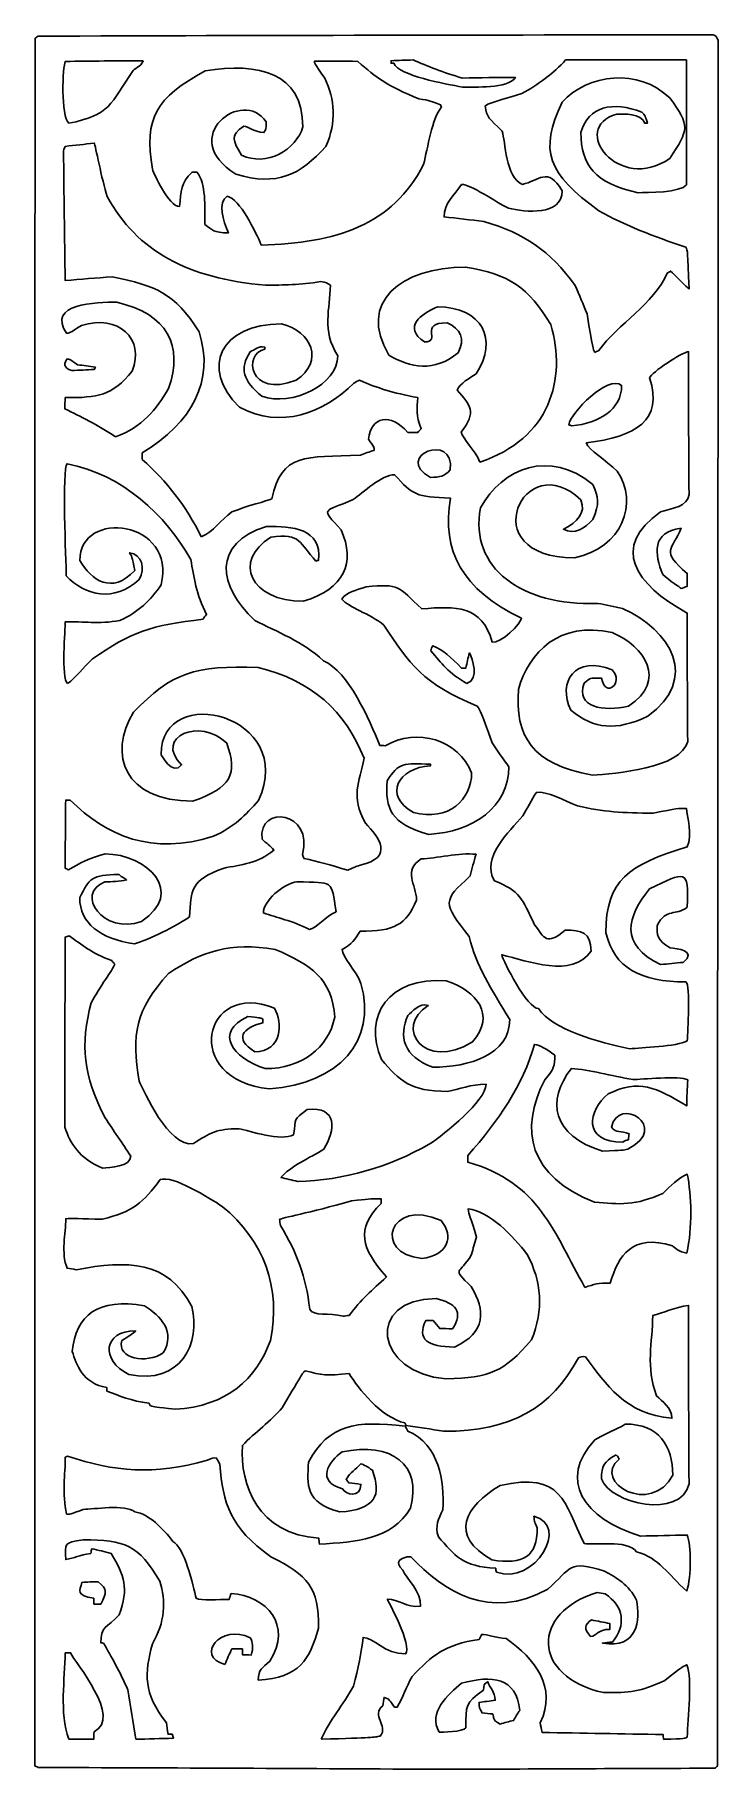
# Model space of a CAD drawing. Header units: centimetres. Extents: x -1.68 to 1.68, y -4.26 to 4.26.
import ezdxf

# ---------------------------------------------------------------- set-up
doc = ezdxf.new("R2010")
doc.units = ezdxf.units.CM
doc.header["$MEASUREMENT"] = 0
doc.layers.add('Layer 1', color=7, linetype='Continuous')

msp = doc.modelspace()

# ---------------------------------------------------------------- linework, layer by layer
at = {"layer": 'Layer 1', "color": 250}
for points, knots in [([(0.32984, -4.26053), (-0.33413, -4.25698), (-0.99809, -4.25343), (-1.66205, -4.25165), (-1.66205, -4.25165), (-1.6685, -4.2481), (-1.67495, -4.24455), (-1.67924, -4.24277), (-1.67924, -4.24277), (-1.67924, -1.41366), (-1.67924, 1.41544), (-1.67709, 4.24277), (-1.67709, 4.24277), (-1.6728, 4.24633), (-1.6685, 4.24988), (-1.6642, 4.25343), (-1.6642, 4.25343), (-0.55975, 4.25698), (0.54686, 4.25876), (1.65347, 4.26053), (1.65347, 4.26053), (1.66851, 4.25343), (1.66851, 4.25343), (1.67925, 4.23389), (1.67925, 4.23389), (1.6771, 1.40834), (1.67495, -1.41722), (1.67495, -4.24455), (1.67495, -4.24455), (1.67066, -4.2481), (1.66636, -4.25165), (1.66206, -4.2552), (1.66206, -4.2552), (1.21727, -4.25698), (0.77248, -4.25876), (0.32984, -4.26053)], [0, 0, 0, 0, 0.1, 0.1, 0.1, 0.1, 0.2, 0.2, 0.2, 0.2, 0.3, 0.3, 0.3, 0.3, 0.4, 0.4, 0.4, 0.4, 0.5, 0.5, 0.5, 0.5, 0.6, 0.6, 0.6, 0.6, 0.7, 0.7, 0.7, 0.7, 0.8, 0.8, 0.8, 0.8, 1, 1, 1, 1]), ([(-1.51164, 3.82542), (-1.55247, 3.85917), (-1.54172, 4.1078), (-1.52883, 4.12911), (-1.52883, 4.12911), (-1.40205, 4.13089), (-1.27528, 4.13266), (-1.14635, 4.13266), (-1.14635, 4.13266), (-1.14635, 4.11668), (-1.18288, 4.09537), (-1.19577, 4.08471), (-1.19577, 4.08471), (-1.30751, 3.91955), (-1.30751, 3.86627), (-1.51164, 3.82542)], [0, 0, 0, 0, 0.2, 0.2, 0.2, 0.2, 0.4, 0.4, 0.4, 0.4, 0.6, 0.6, 0.6, 0.6, 1, 1, 1, 1]), ([(-0.56619, 3.22692), (-0.59413, 3.29263), (-0.67148, 3.45425), (-0.73379, 3.46668), (-0.73379, 3.46668), (-0.78322, 3.43649), (-0.75313, 3.34591), (-0.72735, 3.28731), (-0.72735, 3.28731), (-0.80255, 3.28731), (-0.8047, 3.30151), (-0.84338, 3.32815), (-0.84338, 3.32815), (-0.84338, 3.41162), (-0.83693, 3.53239), (-0.88206, 3.58567), (-0.88206, 3.58567), (-0.89065, 3.58567), (-0.89925, 3.58567), (-0.90569, 3.58567), (-0.90569, 3.58567), (-0.96371, 3.53239), (-0.95941, 3.49154), (-0.96801, 3.41695), (-0.96801, 3.41695), (-1.02173, 3.41695), (-1.09263, 3.57679), (-1.10123, 3.59988), (-1.10123, 3.59988), (-1.14206, 3.85384), (-1.08404, 3.94974), (-0.84123, 4.08294), (-0.84123, 4.08294), (-0.58123, 4.12556), (-0.36206, 4.07583), (-0.36206, 3.80766), (-0.36206, 3.80766), (-0.39214, 3.69578), (-0.54256, 3.60876), (-0.66289, 3.66914), (-0.66289, 3.66914), (-0.70586, 3.74195), (-0.7209, 3.76326), (-0.65214, 3.81121), (-0.65214, 3.81121), (-0.62851, 3.80944), (-0.60702, 3.78458), (-0.5533, 3.77925), (-0.5533, 3.77925), (-0.54256, 3.79523), (-0.54256, 3.79523), (-0.54256, 3.83253), (-0.54256, 3.83253), (-0.65429, 4.00479), (-0.98305, 3.75616), (-0.69082, 3.57501), (-0.69082, 3.57501), (-0.48669, 3.51463), (-0.37495, 3.57146), (-0.24818, 3.71176), (-0.24818, 3.71176), (-0.19661, 3.83075), (-0.20305, 3.94264), (-0.25462, 4.04742), (-0.25462, 4.04742), (-0.30619, 4.12201), (-0.30619, 4.12201), (-0.30404, 4.13089), (-0.30404, 4.13089), (-0.23314, 4.13089), (-0.16223, 4.13089), (-0.09132, 4.12911), (-0.09132, 4.12911), (-0.00107, 4.04919), (0.05695, 4.00657), (0.20736, 3.94619), (0.20736, 3.94619), (0.26537, 3.93553), (0.26537, 3.93553), (0.3148, 3.916), (0.3148, 3.916), (0.3148, 3.91244), (0.31694, 3.90889), (0.31909, 3.90534), (0.31909, 3.90534), (0.27182, 3.84673), (0.25248, 3.70643), (0.23099, 3.62296), (0.23099, 3.62296), (0.08058, 3.3246), (-0.20305, 3.2358), (-0.56619, 3.22692)], [0, 0, 0, 0, 0.0416667, 0.0416667, 0.0416667, 0.0416667, 0.0833333, 0.0833333, 0.0833333, 0.0833333, 0.125, 0.125, 0.125, 0.125, 0.1666667, 0.1666667, 0.1666667, 0.1666667, 0.2083333, 0.2083333, 0.2083333, 0.2083333, 0.25, 0.25, 0.25, 0.25, 0.2916667, 0.2916667, 0.2916667, 0.2916667, 0.3333333, 0.3333333, 0.3333333, 0.3333333, 0.375, 0.375, 0.375, 0.375, 0.4166667, 0.4166667, 0.4166667, 0.4166667, 0.4583333, 0.4583333, 0.4583333, 0.4583333, 0.5, 0.5, 0.5, 0.5, 0.5416667, 0.5416667, 0.5416667, 0.5416667, 0.5833333, 0.5833333, 0.5833333, 0.5833333, 0.625, 0.625, 0.625, 0.625, 0.6666667, 0.6666667, 0.6666667, 0.6666667, 0.7083333, 0.7083333, 0.7083333, 0.7083333, 0.75, 0.75, 0.75, 0.75, 0.7916667, 0.7916667, 0.7916667, 0.7916667, 0.8333333, 0.8333333, 0.8333333, 0.8333333, 0.875, 0.875, 0.875, 0.875, 0.9166667, 0.9166667, 0.9166667, 0.9166667, 1, 1, 1, 1]), ([(0.42223, 4.00302), (0.33843, 4.019), (0.10852, 4.05985), (0.08488, 4.12023), (0.08488, 4.12023), (0.08058, 4.12023), (0.07628, 4.12023), (0.07199, 4.12023), (0.07199, 4.12023), (0.07199, 4.12556), (0.07199, 4.12911), (0.07199, 4.13266), (0.07199, 4.13266), (0.10637, 4.13444), (0.1429, 4.13622), (0.17942, 4.13622), (0.17942, 4.13622), (0.25033, 4.10602), (0.32769, 4.07406), (0.42223, 4.04742), (0.42223, 4.04742), (0.50818, 4.04919), (0.59413, 4.05097), (0.68223, 4.05097), (0.68223, 4.05097), (0.64785, 3.99414), (0.4781, 4.00479), (0.42223, 4.00302)], [0, 0, 0, 0, 0.125, 0.125, 0.125, 0.125, 0.25, 0.25, 0.25, 0.25, 0.375, 0.375, 0.375, 0.375, 0.5, 0.5, 0.5, 0.5, 0.625, 0.625, 0.625, 0.625, 0.75, 0.75, 0.75, 0.75, 1, 1, 1, 1]), ([(1.0733, 2.69946), (1.06256, 2.71722), (1.06256, 2.71722), (1.03463, 2.88949), (1.03463, 2.88949), (1.01529, 2.93567), (0.99595, 2.98184), (0.97661, 3.02802), (0.97661, 3.02802), (0.84983, 3.20206), (0.72735, 3.28375), (0.52752, 3.34236), (0.52752, 3.34236), (0.46091, 3.35124), (0.39645, 3.35834), (0.33199, 3.36545), (0.33199, 3.36545), (0.33199, 3.43293), (0.38141, 3.47201), (0.41794, 3.52528), (0.41794, 3.52528), (0.46306, 3.52528), (0.58554, 3.43826), (0.64785, 3.40807), (0.64785, 3.40807), (0.7295, 3.38854), (0.91215, 3.369), (0.91215, 3.49332), (0.91215, 3.49332), (0.84124, 3.61586), (0.79611, 3.54127), (0.71661, 3.52528), (0.71661, 3.52528), (0.63496, 3.55903), (0.63281, 3.73662), (0.61777, 3.78635), (0.61777, 3.78635), (0.55331, 3.84851), (0.54041, 3.85561), (0.53397, 3.91067), (0.53397, 3.91067), (0.55331, 3.9231), (0.55331, 3.9231), (0.71446, 3.97105), (0.71446, 3.97105), (0.79182, 4.01367), (0.87132, 4.07228), (0.92934, 4.13622), (0.92934, 4.13622), (1.12702, 4.13622), (1.32471, 4.13622), (1.52239, 4.13622), (1.52239, 4.13622), (1.52239, 3.93198), (1.52239, 3.72774), (1.52239, 3.52351), (1.52239, 3.52351), (1.49876, 3.48444), (1.32471, 3.48444), (1.28603, 3.48444), (1.28603, 3.48444), (1.07115, 3.53061), (1.00454, 3.62119), (1.00454, 3.77925), (1.00454, 3.77925), (1.03892, 3.91067), (1.1614, 3.93376), (1.30322, 3.88048), (1.30322, 3.88048), (1.32041, 3.86272), (1.32041, 3.86272), (1.33115, 3.82542), (1.33115, 3.82542), (1.32686, 3.82542), (1.32256, 3.82542), (1.31826, 3.82542), (1.31826, 3.82542), (1.29892, 3.87693), (1.21512, 3.86982), (1.18074, 3.86982), (1.18074, 3.86982), (0.94223, 3.80411), (1.19148, 3.47733), (1.44074, 3.65315), (1.44074, 3.65315), (1.53528, 3.79523), (1.54173, 3.81121), (1.44074, 3.94974), (1.44074, 3.94974), (1.28603, 4.09892), (1.03892, 4.06873), (0.91215, 3.92843), (0.91215, 3.92843), (0.79826, 3.69045), (0.83909, 3.57856), (1.09264, 3.39564), (1.09264, 3.39564), (1.22372, 3.32283), (1.35694, 3.27132), (1.52024, 3.21627), (1.52024, 3.21627), (1.52884, 3.19851), (1.52884, 3.19851), (1.53528, 3.01203), (1.53528, 3.01203), (1.49231, 3.04755), (1.47082, 3.07774), (1.44504, 3.09905), (1.44504, 3.09905), (1.43859, 3.0955), (1.43214, 3.09195), (1.42785, 3.0884), (1.42785, 3.0884), (1.36124, 2.93744), (1.18934, 2.84154), (1.09049, 2.70834), (1.09049, 2.70834), (1.08405, 2.70657), (1.0776, 2.70301), (1.0733, 2.69946)], [0, 0, 0, 0, 0.0322581, 0.0322581, 0.0322581, 0.0322581, 0.0645161, 0.0645161, 0.0645161, 0.0645161, 0.0967742, 0.0967742, 0.0967742, 0.0967742, 0.1290323, 0.1290323, 0.1290323, 0.1290323, 0.1612903, 0.1612903, 0.1612903, 0.1612903, 0.1935484, 0.1935484, 0.1935484, 0.1935484, 0.2258065, 0.2258065, 0.2258065, 0.2258065, 0.2580645, 0.2580645, 0.2580645, 0.2580645, 0.2903226, 0.2903226, 0.2903226, 0.2903226, 0.3225806, 0.3225806, 0.3225806, 0.3225806, 0.3548387, 0.3548387, 0.3548387, 0.3548387, 0.3870968, 0.3870968, 0.3870968, 0.3870968, 0.4193548, 0.4193548, 0.4193548, 0.4193548, 0.4516129, 0.4516129, 0.4516129, 0.4516129, 0.483871, 0.483871, 0.483871, 0.483871, 0.516129, 0.516129, 0.516129, 0.516129, 0.5483871, 0.5483871, 0.5483871, 0.5483871, 0.5806452, 0.5806452, 0.5806452, 0.5806452, 0.6129032, 0.6129032, 0.6129032, 0.6129032, 0.6451613, 0.6451613, 0.6451613, 0.6451613, 0.6774194, 0.6774194, 0.6774194, 0.6774194, 0.7096774, 0.7096774, 0.7096774, 0.7096774, 0.7419355, 0.7419355, 0.7419355, 0.7419355, 0.7741935, 0.7741935, 0.7741935, 0.7741935, 0.8064516, 0.8064516, 0.8064516, 0.8064516, 0.8387097, 0.8387097, 0.8387097, 0.8387097, 0.8709677, 0.8709677, 0.8709677, 0.8709677, 0.9032258, 0.9032258, 0.9032258, 0.9032258, 0.9354839, 0.9354839, 0.9354839, 0.9354839, 1, 1, 1, 1]), ([(-0.86057, 1.79372), (-0.93578, 1.94645), (-1.03032, 2.06544), (-1.15065, 2.17378), (-1.15065, 2.17378), (-1.15065, 2.18443), (-1.15065, 2.19509), (-1.15065, 2.20575), (-1.15065, 2.20575), (-0.90569, 2.35848), (-0.79396, 2.55739), (-0.87131, 2.80069), (-0.87131, 2.80069), (-0.99379, 2.99427), (-1.08189, 3.02624), (-1.29891, 3.07064), (-1.29891, 3.07064), (-1.37627, 3.06531), (-1.45362, 3.05998), (-1.52883, 3.05288), (-1.52883, 3.05288), (-1.53313, 3.26599), (-1.53528, 3.47911), (-1.53743, 3.69045), (-1.53743, 3.69045), (-1.53528, 3.69755), (-1.53313, 3.70466), (-1.52883, 3.71176), (-1.52883, 3.71176), (-1.48156, 3.71709), (-1.43429, 3.72242), (-1.38701, 3.72774), (-1.38701, 3.72774), (-1.38057, 3.72064), (-1.35048, 3.54837), (-1.32255, 3.4649), (-1.32255, 3.4649), (-1.17644, 3.19673), (-0.92503, 3.06176), (-0.5447, 3.02979), (-0.5447, 3.02979), (-0.45875, 3.03157), (-0.37495, 3.02979), (-0.27396, 3.04755), (-0.27396, 3.04755), (-0.24388, 3.04222), (-0.24388, 3.04222), (-0.22669, 3.02979), (-0.22669, 3.02979), (-0.22669, 2.91258), (-0.27181, 2.80957), (-0.19016, 2.68348), (-0.19016, 2.68348), (-0.19016, 2.53963), (-0.41578, 2.43307), (-0.56404, 2.48457), (-0.56404, 2.48457), (-0.65429, 2.55916), (-0.67578, 2.61954), (-0.61991, 2.70301), (-0.61991, 2.70301), (-0.59842, 2.71189), (-0.57908, 2.73321), (-0.549, 2.7261), (-0.549, 2.7261), (-0.549, 2.72255), (-0.549, 2.719), (-0.549, 2.71545), (-0.549, 2.71545), (-0.65429, 2.69413), (-0.63065, 2.47392), (-0.39429, 2.56271), (-0.39429, 2.56271), (-0.25677, 2.65684), (-0.31694, 2.80424), (-0.46735, 2.83976), (-0.46735, 2.83976), (-0.76817, 2.83976), (-0.86916, 2.6231), (-0.67363, 2.43129), (-0.67363, 2.43129), (-0.46735, 2.32118), (-0.26322, 2.4011), (-0.11066, 2.54851), (-0.11066, 2.54851), (-0.10206, 2.55383), (-0.09347, 2.55916), (-0.08272, 2.56271), (-0.08272, 2.56271), (0.00752, 2.52364), (0.07628, 2.50233), (0.20306, 2.47747), (0.20306, 2.47747), (0.20091, 2.42596), (0.19017, 2.38867), (0.22025, 2.32473), (0.22025, 2.32473), (0.2138, 2.31941), (0.20736, 2.31408), (0.20306, 2.30698), (0.20306, 2.30698), (0.18587, 2.30698), (0.16868, 2.30698), (0.15364, 2.30698), (0.15364, 2.30698), (0.06984, 2.40465), (-0.02686, 2.38512), (-0.03975, 2.27323), (-0.03975, 2.27323), (-0.01181, 2.23416), (-0.01181, 2.23416), (-0.01181, 2.21818), (-0.01181, 2.21818), (-0.03545, 2.21107), (-0.05694, 2.20397), (-0.07843, 2.19509), (-0.07843, 2.19509), (-0.35132, 2.18443), (-0.4652, 2.20752), (-0.51462, 1.9802), (-0.51462, 1.9802), (-0.53826, 1.96954), (-0.63495, 1.94645), (-0.71016, 1.91626), (-0.71016, 1.91626), (-0.76603, 1.87719), (-0.8004, 1.81859), (-0.86057, 1.79372)], [0, 0, 0, 0, 0.030303, 0.030303, 0.030303, 0.030303, 0.0606061, 0.0606061, 0.0606061, 0.0606061, 0.0909091, 0.0909091, 0.0909091, 0.0909091, 0.1212121, 0.1212121, 0.1212121, 0.1212121, 0.1515152, 0.1515152, 0.1515152, 0.1515152, 0.1818182, 0.1818182, 0.1818182, 0.1818182, 0.2121212, 0.2121212, 0.2121212, 0.2121212, 0.2424242, 0.2424242, 0.2424242, 0.2424242, 0.2727273, 0.2727273, 0.2727273, 0.2727273, 0.3030303, 0.3030303, 0.3030303, 0.3030303, 0.3333333, 0.3333333, 0.3333333, 0.3333333, 0.3636364, 0.3636364, 0.3636364, 0.3636364, 0.3939394, 0.3939394, 0.3939394, 0.3939394, 0.4242424, 0.4242424, 0.4242424, 0.4242424, 0.4545455, 0.4545455, 0.4545455, 0.4545455, 0.4848485, 0.4848485, 0.4848485, 0.4848485, 0.5151515, 0.5151515, 0.5151515, 0.5151515, 0.5454545, 0.5454545, 0.5454545, 0.5454545, 0.5757576, 0.5757576, 0.5757576, 0.5757576, 0.6060606, 0.6060606, 0.6060606, 0.6060606, 0.6363636, 0.6363636, 0.6363636, 0.6363636, 0.6666667, 0.6666667, 0.6666667, 0.6666667, 0.6969697, 0.6969697, 0.6969697, 0.6969697, 0.7272727, 0.7272727, 0.7272727, 0.7272727, 0.7575758, 0.7575758, 0.7575758, 0.7575758, 0.7878788, 0.7878788, 0.7878788, 0.7878788, 0.8181818, 0.8181818, 0.8181818, 0.8181818, 0.8484848, 0.8484848, 0.8484848, 0.8484848, 0.8787879, 0.8787879, 0.8787879, 0.8787879, 0.9090909, 0.9090909, 0.9090909, 0.9090909, 0.9393939, 0.9393939, 0.9393939, 0.9393939, 1, 1, 1, 1]), ([(0.50818, 2.16135), (0.4824, 2.21995), (0.42438, 2.27501), (0.41579, 2.30875), (0.41579, 2.30875), (0.49314, 2.4082), (0.46306, 2.4384), (0.39645, 2.51476), (0.39645, 2.51476), (0.40934, 2.54851), (0.45876, 2.57337), (0.48884, 2.59468), (0.48884, 2.59468), (0.60273, 2.7634), (0.51678, 2.92323), (0.29975, 2.92323), (0.29975, 2.92323), (0.2181, 2.89127), (0.12785, 2.822), (0.23529, 2.75097), (0.23529, 2.75097), (0.32339, 2.75097), (0.20306, 2.84509), (0.34703, 2.84509), (0.34703, 2.84509), (0.41364, 2.8149), (0.43727, 2.76695), (0.40075, 2.69769), (0.40075, 2.69769), (0.28471, 2.60178), (0.16438, 2.6231), (0.06124, 2.68703), (0.06124, 2.68703), (-0.09562, 2.94632), (0.12141, 3.11859), (0.43727, 3.11859), (0.43727, 3.11859), (0.6543, 3.08307), (0.74454, 3.02091), (0.85628, 2.83621), (0.85628, 2.83621), (0.93578, 2.56982), (0.85198, 2.27501), (0.50818, 2.16135)], [0, 0, 0, 0, 0.0833333, 0.0833333, 0.0833333, 0.0833333, 0.1666667, 0.1666667, 0.1666667, 0.1666667, 0.25, 0.25, 0.25, 0.25, 0.3333333, 0.3333333, 0.3333333, 0.3333333, 0.4166667, 0.4166667, 0.4166667, 0.4166667, 0.5, 0.5, 0.5, 0.5, 0.5833333, 0.5833333, 0.5833333, 0.5833333, 0.6666667, 0.6666667, 0.6666667, 0.6666667, 0.75, 0.75, 0.75, 0.75, 0.8333333, 0.8333333, 0.8333333, 0.8333333, 1, 1, 1, 1]), ([(-1.28172, 2.28566), (-1.37197, 2.34427), (-1.45362, 2.38512), (-1.53098, 2.42241), (-1.53098, 2.42241), (-1.53098, 2.44195), (-1.53098, 2.45971), (-1.52883, 2.47747), (-1.52883, 2.47747), (-1.36982, 2.47747), (-1.29891, 2.48635), (-1.20007, 2.60711), (-1.20007, 2.60711), (-1.13561, 2.76873), (-1.26883, 2.88771), (-1.44933, 2.83266), (-1.44933, 2.83266), (-1.50949, 2.79359), (-1.50949, 2.79359), (-1.52238, 2.79359), (-1.52238, 2.79359), (-1.62338, 2.94099), (-1.37627, 2.94632), (-1.27528, 2.94632), (-1.27528, 2.94632), (-1.02817, 2.88771), (-0.94652, 2.73498), (-1.02173, 2.52187), (-1.02173, 2.52187), (-1.08189, 2.42064), (-1.15065, 2.33184), (-1.28172, 2.28566)], [0, 0, 0, 0, 0.1111111, 0.1111111, 0.1111111, 0.1111111, 0.2222222, 0.2222222, 0.2222222, 0.2222222, 0.3333333, 0.3333333, 0.3333333, 0.3333333, 0.4444444, 0.4444444, 0.4444444, 0.4444444, 0.5555556, 0.5555556, 0.5555556, 0.5555556, 0.6666667, 0.6666667, 0.6666667, 0.6666667, 0.7777778, 0.7777778, 0.7777778, 0.7777778, 1, 1, 1, 1]), ([(-1.4966, 2.61066), (-1.54387, 2.6231), (-1.53313, 2.65151), (-1.52024, 2.6675), (-1.52024, 2.6675), (-1.50734, 2.66572), (-1.50734, 2.66572), (-1.46867, 2.63908), (-1.46867, 2.63908), (-1.44073, 2.63553), (-1.41065, 2.63198), (-1.38057, 2.62665), (-1.38057, 2.62665), (-1.38272, 2.6231), (-1.38486, 2.61954), (-1.38701, 2.61599), (-1.38701, 2.61599), (-1.42354, 2.61422), (-1.46007, 2.61244), (-1.4966, 2.61066)], [0, 0, 0, 0, 0.1666667, 0.1666667, 0.1666667, 0.1666667, 0.3333333, 0.3333333, 0.3333333, 0.3333333, 0.5, 0.5, 0.5, 0.5, 0.6666667, 0.6666667, 0.6666667, 0.6666667, 1, 1, 1, 1]), ([(1.06041, 0.62336), (0.76173, 0.67664), (0.68008, 0.81694), (0.69727, 1.04427), (0.69727, 1.04427), (0.74884, 1.22719), (0.89711, 1.3817), (1.1571, 1.32309), (1.1571, 1.32309), (1.31826, 1.25738), (1.43, 1.08867), (1.23876, 0.96257), (1.23876, 0.96257), (1.11413, 0.93416), (0.97661, 0.95547), (1.01958, 1.07446), (1.01958, 1.07446), (1.05396, 1.10287), (1.04107, 1.09932), (1.10553, 1.09932), (1.10553, 1.09932), (1.12272, 0.99809), (1.21942, 1.07623), (1.1571, 1.14017), (1.1571, 1.14017), (0.97661, 1.21476), (0.88636, 1.07979), (0.95512, 0.94304), (0.95512, 0.94304), (1.06901, 0.84891), (1.17644, 0.83825), (1.3333, 0.91285), (1.3333, 0.91285), (1.58685, 1.09222), (1.44719, 1.3373), (1.20867, 1.44208), (1.20867, 1.44208), (1.16785, 1.45096), (1.12702, 1.45984), (1.0862, 1.46695), (1.0862, 1.46695), (0.71231, 1.45451), (0.45661, 1.63921), (0.51033, 1.9358), (0.51033, 1.9358), (0.61777, 2.13293), (0.85198, 2.22528), (1.06256, 2.05124), (1.06256, 2.05124), (1.09049, 1.9873), (1.09694, 1.95889), (1.06256, 1.87897), (1.06256, 1.87897), (1.02603, 1.83812), (0.97231, 1.80083), (0.91859, 1.83102), (0.91859, 1.83102), (0.9852, 1.86654), (1.03033, 1.91094), (1.00454, 1.97487), (1.00454, 1.97487), (0.72521, 2.24482), (0.46736, 1.69072), (0.97231, 1.69072), (0.97231, 1.69072), (1.20867, 1.74044), (1.28818, 1.95889), (1.18289, 2.11695), (1.18289, 2.11695), (1.12702, 2.17023), (1.04322, 2.21995), (1.03033, 2.25547), (1.03033, 2.25547), (1.27743, 2.28566), (1.40851, 2.36558), (1.3419, 2.57515), (1.3419, 2.57515), (1.34834, 2.59823), (1.5009, 2.70301), (1.53314, 2.70301), (1.53314, 2.70301), (1.53314, 2.47036), (1.53314, 2.23594), (1.53528, 2.00151), (1.53528, 2.00151), (1.52454, 1.94113), (1.45793, 1.9358), (1.39562, 1.91626), (1.39562, 1.91626), (1.14851, 1.74222), (1.26884, 1.56107), (1.52669, 1.41899), (1.52669, 1.41899), (1.52669, 1.20943), (1.52669, 0.99987), (1.52884, 0.78853), (1.52884, 0.78853), (1.49661, 0.65533), (1.17, 0.63047), (1.06041, 0.62336)], [0, 0, 0, 0, 0.0384615, 0.0384615, 0.0384615, 0.0384615, 0.0769231, 0.0769231, 0.0769231, 0.0769231, 0.1153846, 0.1153846, 0.1153846, 0.1153846, 0.1538462, 0.1538462, 0.1538462, 0.1538462, 0.1923077, 0.1923077, 0.1923077, 0.1923077, 0.2307692, 0.2307692, 0.2307692, 0.2307692, 0.2692308, 0.2692308, 0.2692308, 0.2692308, 0.3076923, 0.3076923, 0.3076923, 0.3076923, 0.3461538, 0.3461538, 0.3461538, 0.3461538, 0.3846154, 0.3846154, 0.3846154, 0.3846154, 0.4230769, 0.4230769, 0.4230769, 0.4230769, 0.4615385, 0.4615385, 0.4615385, 0.4615385, 0.5, 0.5, 0.5, 0.5, 0.5384615, 0.5384615, 0.5384615, 0.5384615, 0.5769231, 0.5769231, 0.5769231, 0.5769231, 0.6153846, 0.6153846, 0.6153846, 0.6153846, 0.6538462, 0.6538462, 0.6538462, 0.6538462, 0.6923077, 0.6923077, 0.6923077, 0.6923077, 0.7307692, 0.7307692, 0.7307692, 0.7307692, 0.7692308, 0.7692308, 0.7692308, 0.7692308, 0.8076923, 0.8076923, 0.8076923, 0.8076923, 0.8461538, 0.8461538, 0.8461538, 0.8461538, 0.8846154, 0.8846154, 0.8846154, 0.8846154, 0.9230769, 0.9230769, 0.9230769, 0.9230769, 1, 1, 1, 1]), ([(0.95942, 2.33894), (0.95297, 2.34072), (0.94868, 2.34249), (0.94438, 2.34427), (0.94438, 2.34427), (0.95297, 2.40288), (1.13777, 2.5929), (1.20438, 2.53785), (1.20438, 2.53785), (1.20438, 2.41886), (1.09264, 2.35137), (0.95942, 2.33894)], [0, 0, 0, 0, 0.25, 0.25, 0.25, 0.25, 0.5, 0.5, 0.5, 0.5, 1, 1, 1, 1]), ([(0.26537, 2.08498), (0.07843, 2.18976), (0.3857, 2.3123), (0.36207, 2.12228), (0.36207, 2.12228), (0.33199, 2.08853), (0.3148, 2.08853), (0.26537, 2.08498)], [0, 0, 0, 0, 0.3333333, 0.3333333, 0.3333333, 0.3333333, 1, 1, 1, 1]), ([(-1.51809, 1.07268), (-1.55032, 1.09932), (-1.52883, 1.3444), (-1.52883, 1.37637), (-1.52883, 1.37637), (-1.43858, 1.37992), (-1.36767, 1.36216), (-1.26024, 1.38347), (-1.26024, 1.38347), (-1.16999, 1.42432), (-1.10982, 1.48115), (-1.05825, 1.55752), (-1.05825, 1.55752), (-0.9809, 1.87719), (-1.45792, 1.93225), (-1.45792, 1.67828), (-1.45792, 1.67828), (-1.39991, 1.58061), (-1.30106, 1.50779), (-1.18718, 1.62856), (-1.18718, 1.62856), (-1.20222, 1.6996), (-1.20222, 1.6996), (-1.21296, 1.71558), (-1.21296, 1.71558), (-1.1528, 1.7067), (-1.13346, 1.63921), (-1.16569, 1.58416), (-1.16569, 1.58416), (-1.29032, 1.4705), (-1.42999, 1.50424), (-1.52453, 1.60192), (-1.52453, 1.60192), (-1.52453, 1.67651), (-1.54602, 2.13115), (-1.52024, 2.15247), (-1.52024, 2.15247), (-1.24734, 2.10096), (-1.03677, 1.90206), (-0.91214, 1.68184), (-0.91214, 1.68184), (-0.8971, 1.59837), (-0.88635, 1.50957), (-0.83478, 1.41189), (-0.83478, 1.41189), (-0.84123, 1.40479), (-0.84768, 1.39768), (-0.85197, 1.3888), (-0.85197, 1.3888), (-1.10338, 1.36216), (-1.20867, 1.32309), (-1.39561, 1.19522), (-1.39561, 1.19522), (-1.50305, 1.08156), (-1.50305, 1.08156), (-1.51809, 1.07268)], [0, 0, 0, 0, 0.0666667, 0.0666667, 0.0666667, 0.0666667, 0.1333333, 0.1333333, 0.1333333, 0.1333333, 0.2, 0.2, 0.2, 0.2, 0.2666667, 0.2666667, 0.2666667, 0.2666667, 0.3333333, 0.3333333, 0.3333333, 0.3333333, 0.4, 0.4, 0.4, 0.4, 0.4666667, 0.4666667, 0.4666667, 0.4666667, 0.5333333, 0.5333333, 0.5333333, 0.5333333, 0.6, 0.6, 0.6, 0.6, 0.6666667, 0.6666667, 0.6666667, 0.6666667, 0.7333333, 0.7333333, 0.7333333, 0.7333333, 0.8, 0.8, 0.8, 0.8, 0.8666667, 0.8666667, 0.8666667, 0.8666667, 1, 1, 1, 1]), ([(0.25678, 0.33211), (0.06984, 0.38361), (0.0419, 0.45997), (0.05265, 0.59495), (0.05265, 0.59495), (0.10637, 0.68552), (0.13645, 0.68197), (0.26537, 0.67664), (0.26537, 0.67664), (0.26537, 0.67487), (0.26537, 0.67309), (0.26537, 0.66954), (0.26537, 0.66954), (0.10637, 0.65888), (0.02901, 0.52391), (0.18157, 0.44044), (0.18157, 0.44044), (0.35562, 0.39249), (0.46736, 0.50615), (0.46736, 0.63402), (0.46736, 0.63402), (0.40289, 0.79741), (0.20091, 0.85779), (0.0419, 0.76722), (0.0419, 0.76722), (0.03331, 0.76899), (0.02471, 0.76899), (0.01612, 0.76899), (0.01612, 0.76899), (-0.03545, 0.89509), (-0.13644, 1.13306), (-0.26107, 1.18457), (-0.26107, 1.18457), (-0.36206, 1.28047), (-0.48884, 1.32664), (-0.59842, 1.38347), (-0.59842, 1.38347), (-0.77892, 1.55042), (-0.809, 1.76175), (-0.54041, 1.84523), (-0.54041, 1.84523), (-0.41578, 1.84523), (-0.26752, 1.83635), (-0.28471, 1.67828), (-0.28471, 1.67828), (-0.289, 1.67828), (-0.2933, 1.67651), (-0.2976, 1.67473), (-0.2976, 1.67473), (-0.37925, 1.76175), (-0.37066, 1.81503), (-0.51892, 1.79195), (-0.51892, 1.79195), (-0.70801, 1.67473), (-0.61991, 1.4776), (-0.35991, 1.4776), (-0.35991, 1.4776), (-0.15578, 1.53798), (-0.10421, 1.66763), (-0.17297, 1.82747), (-0.17297, 1.82747), (-0.27826, 1.94113), (-0.26107, 1.91271), (-0.11495, 1.97665), (-0.11495, 1.97665), (-0.06553, 2.01039), (0.02471, 2.09919), (0.08918, 2.09919), (0.08918, 2.09919), (0.17728, 1.99796), (0.19447, 1.99085), (0.36422, 1.98375), (0.36422, 1.98375), (0.31694, 1.72446), (0.42223, 1.53443), (0.71231, 1.39413), (0.71231, 1.39413), (0.71231, 1.37104), (0.60917, 1.26626), (0.56835, 1.27692), (0.56835, 1.27692), (0.51678, 1.45984), (0.39, 1.45274), (0.2224, 1.44031), (0.2224, 1.44031), (0.10422, 1.54864), (0.11496, 1.56462), (-0.05049, 1.54864), (-0.05049, 1.54864), (-0.10421, 1.5291), (-0.14289, 1.52555), (-0.17082, 1.48826), (-0.17082, 1.48826), (-0.13859, 1.44741), (-0.0333, 1.41722), (0.03546, 1.36039), (0.03546, 1.36039), (0.16009, 1.17214), (0.22885, 1.06913), (0.49529, 0.96257), (0.49529, 0.96257), (0.51248, 0.93593), (0.51248, 0.93593), (0.56835, 0.78142), (0.56835, 0.78142), (0.59413, 0.74235), (0.62207, 0.70328), (0.65, 0.66421), (0.65, 0.66421), (0.65, 0.4653), (0.4738, 0.34454), (0.25678, 0.33211)], [0, 0, 0, 0, 0.0344828, 0.0344828, 0.0344828, 0.0344828, 0.0689655, 0.0689655, 0.0689655, 0.0689655, 0.1034483, 0.1034483, 0.1034483, 0.1034483, 0.137931, 0.137931, 0.137931, 0.137931, 0.1724138, 0.1724138, 0.1724138, 0.1724138, 0.2068966, 0.2068966, 0.2068966, 0.2068966, 0.2413793, 0.2413793, 0.2413793, 0.2413793, 0.2758621, 0.2758621, 0.2758621, 0.2758621, 0.3103448, 0.3103448, 0.3103448, 0.3103448, 0.3448276, 0.3448276, 0.3448276, 0.3448276, 0.3793103, 0.3793103, 0.3793103, 0.3793103, 0.4137931, 0.4137931, 0.4137931, 0.4137931, 0.4482759, 0.4482759, 0.4482759, 0.4482759, 0.4827586, 0.4827586, 0.4827586, 0.4827586, 0.5172414, 0.5172414, 0.5172414, 0.5172414, 0.5517241, 0.5517241, 0.5517241, 0.5517241, 0.5862069, 0.5862069, 0.5862069, 0.5862069, 0.6206897, 0.6206897, 0.6206897, 0.6206897, 0.6551724, 0.6551724, 0.6551724, 0.6551724, 0.6896552, 0.6896552, 0.6896552, 0.6896552, 0.7241379, 0.7241379, 0.7241379, 0.7241379, 0.7586207, 0.7586207, 0.7586207, 0.7586207, 0.7931034, 0.7931034, 0.7931034, 0.7931034, 0.8275862, 0.8275862, 0.8275862, 0.8275862, 0.862069, 0.862069, 0.862069, 0.862069, 0.8965517, 0.8965517, 0.8965517, 0.8965517, 0.9310345, 0.9310345, 0.9310345, 0.9310345, 1, 1, 1, 1]), ([(1.49661, 1.53976), (1.49016, 1.54864), (1.44074, 1.57528), (1.40636, 1.60902), (1.40636, 1.60902), (1.36553, 1.71025), (1.35049, 1.81681), (1.49661, 1.83635), (1.49661, 1.83635), (1.45363, 1.72979), (1.39132, 1.72624), (1.52669, 1.61435), (1.52669, 1.61435), (1.52669, 1.59304), (1.52669, 1.57173), (1.52669, 1.55042), (1.52669, 1.55042), (1.51595, 1.54686), (1.5052, 1.54331), (1.49661, 1.53976)], [0, 0, 0, 0, 0.1666667, 0.1666667, 0.1666667, 0.1666667, 0.3333333, 0.3333333, 0.3333333, 0.3333333, 0.5, 0.5, 0.5, 0.5, 0.6666667, 0.6666667, 0.6666667, 0.6666667, 1, 1, 1, 1]), ([(0.44372, 1.07268), (0.35347, 1.12596), (0.31909, 1.17214), (0.26752, 1.23429), (0.26752, 1.23429), (0.26967, 1.24317), (0.27182, 1.25205), (0.27612, 1.25916), (0.27612, 1.25916), (0.32769, 1.23785), (0.36637, 1.20055), (0.41794, 1.14905), (0.41794, 1.14905), (0.42438, 1.14905), (0.43083, 1.14905), (0.43942, 1.14905), (0.43942, 1.14905), (0.44372, 1.17391), (0.45017, 1.19877), (0.45661, 1.22364), (0.45661, 1.22364), (0.47165, 1.19345), (0.50603, 1.09755), (0.44372, 1.07268)], [0, 0, 0, 0, 0.1428571, 0.1428571, 0.1428571, 0.1428571, 0.2857143, 0.2857143, 0.2857143, 0.2857143, 0.4285714, 0.4285714, 0.4285714, 0.4285714, 0.5714286, 0.5714286, 0.5714286, 0.5714286, 0.7142857, 0.7142857, 0.7142857, 0.7142857, 1, 1, 1, 1]), ([(-1.18933, -0.20601), (-1.35693, -0.18115), (-1.45792, -0.10478), (-1.45792, 0.02131), (-1.45792, 0.02131), (-1.41065, 0.11544), (-1.39991, 0.13497), (-1.26453, 0.13497), (-1.26453, 0.13497), (-1.25164, 0.12077), (-1.2366, 0.11721), (-1.22801, 0.10833), (-1.22801, 0.10833), (-1.26453, 0.09945), (-1.29891, 0.09945), (-1.33544, 0.09945), (-1.33544, 0.09945), (-1.48371, 0.03907), (-1.34189, -0.16161), (-1.15495, -0.0959), (-1.15495, -0.0959), (-0.93792, 0.04618), (-1.12487, 0.2362), (-1.33329, 0.2362), (-1.33329, 0.2362), (-1.4085, 0.21667), (-1.45792, 0.19003), (-1.51379, 0.15806), (-1.51379, 0.15806), (-1.52024, 0.16161), (-1.52453, 0.16339), (-1.52883, 0.16517), (-1.52883, 0.16517), (-1.52883, 0.27705), (-1.52883, 0.38894), (-1.52668, 0.50082), (-1.52668, 0.50082), (-1.52024, 0.50082), (-1.51379, 0.50082), (-1.50519, 0.50082), (-1.50519, 0.50082), (-1.3247, 0.32323), (-1.10123, 0.22732), (-0.8004, 0.32323), (-0.8004, 0.32323), (-0.70156, 0.36762), (-0.64355, 0.42623), (-0.57908, 0.49905), (-0.57908, 0.49905), (-0.38785, 0.91817), (-1.05825, 1.08511), (-1.05825, 0.72459), (-1.05825, 0.72459), (-1.05825, 0.72459), (-1.00239, 0.61626), (-0.95726, 0.67309), (-0.95726, 0.67309), (-1.09693, 0.81162), (-0.86487, 0.90929), (-0.73594, 0.77965), (-0.73594, 0.77965), (-0.68008, 0.62869), (-0.71446, 0.55943), (-0.90354, 0.49549), (-0.90354, 0.49549), (-1.23875, 0.49549), (-1.3204, 0.72282), (-1.19363, 0.93238), (-1.19363, 0.93238), (-1.00454, 1.12951), (-0.8928, 1.16148), (-0.58123, 1.1526), (-0.58123, 1.1526), (-0.31909, 1.08867), (-0.15363, 0.93771), (-0.06124, 0.70683), (-0.06124, 0.70683), (-0.08487, 0.58252), (-0.12785, 0.52391), (-0.05479, 0.38716), (-0.05479, 0.38716), (0.01182, 0.3179), (0.08918, 0.21844), (-0.08057, 0.18115), (-0.08057, 0.18115), (-0.10206, 0.17405), (-0.1214, 0.16517), (-0.14074, 0.15629), (-0.14074, 0.15629), (-0.22669, 0.18115), (-0.289, 0.20068), (-0.35561, 0.21312), (-0.35561, 0.21312), (-0.35991, 0.22022), (-0.36206, 0.22732), (-0.36421, 0.23265), (-0.36421, 0.23265), (-0.30404, 0.44399), (-0.58338, 0.48129), (-0.56189, 0.30902), (-0.56189, 0.30902), (-0.54256, 0.28771), (-0.52107, 0.27705), (-0.50388, 0.25396), (-0.50388, 0.25396), (-0.58123, 0.19003), (-0.66289, 0.1847), (-0.75313, 0.16517), (-0.75313, 0.16517), (-0.91214, 0.10656), (-0.91214, 0.06038), (-0.91859, -0.07281), (-0.91859, -0.07281), (-0.98735, -0.12076), (-1.11412, -0.18292), (-1.18933, -0.20601)], [0, 0, 0, 0, 0.0333333, 0.0333333, 0.0333333, 0.0333333, 0.0666667, 0.0666667, 0.0666667, 0.0666667, 0.1, 0.1, 0.1, 0.1, 0.1333333, 0.1333333, 0.1333333, 0.1333333, 0.1666667, 0.1666667, 0.1666667, 0.1666667, 0.2, 0.2, 0.2, 0.2, 0.2333333, 0.2333333, 0.2333333, 0.2333333, 0.2666667, 0.2666667, 0.2666667, 0.2666667, 0.3, 0.3, 0.3, 0.3, 0.3333333, 0.3333333, 0.3333333, 0.3333333, 0.3666667, 0.3666667, 0.3666667, 0.3666667, 0.4, 0.4, 0.4, 0.4, 0.4333333, 0.4333333, 0.4333333, 0.4333333, 0.4666667, 0.4666667, 0.4666667, 0.4666667, 0.5, 0.5, 0.5, 0.5, 0.5333333, 0.5333333, 0.5333333, 0.5333333, 0.5666667, 0.5666667, 0.5666667, 0.5666667, 0.6, 0.6, 0.6, 0.6, 0.6333333, 0.6333333, 0.6333333, 0.6333333, 0.6666667, 0.6666667, 0.6666667, 0.6666667, 0.7, 0.7, 0.7, 0.7, 0.7333333, 0.7333333, 0.7333333, 0.7333333, 0.7666667, 0.7666667, 0.7666667, 0.7666667, 0.8, 0.8, 0.8, 0.8, 0.8333333, 0.8333333, 0.8333333, 0.8333333, 0.8666667, 0.8666667, 0.8666667, 0.8666667, 0.9, 0.9, 0.9, 0.9, 0.9333333, 0.9333333, 0.9333333, 0.9333333, 1, 1, 1, 1]), ([(1.2452, -0.72104), (1.09264, -0.68907), (0.86273, -0.62691), (0.79611, -0.52391), (0.79611, -0.52391), (0.74025, -0.52391), (0.62207, -0.28948), (0.61562, -0.25929), (0.61562, -0.25929), (0.74454, -0.28948), (0.96157, -0.3765), (1.05396, -0.24153), (1.05396, -0.24153), (1.05396, -0.14918), (1.00669, -0.13852), (0.92719, -0.13852), (0.92719, -0.13852), (0.83264, -0.21667), (0.8262, -0.17582), (0.77678, -0.11188), (0.77678, -0.11188), (0.71446, 0.01776), (0.70587, 0.05328), (0.57909, 0.10478), (0.57909, 0.10478), (0.51248, 0.21667), (0.65215, 0.34631), (0.71876, 0.42268), (0.71876, 0.42268), (0.74025, 0.46175), (0.76173, 0.50082), (0.78537, 0.53812), (0.78537, 0.53812), (0.83264, 0.547), (0.92719, 0.49727), (0.98735, 0.47241), (0.98735, 0.47241), (1.11198, 0.44222), (1.21297, 0.43689), (1.35909, 0.43689), (1.35909, 0.43689), (1.47942, 0.45997), (1.47942, 0.45997), (1.52239, 0.45997), (1.52239, 0.45997), (1.52669, 0.42446), (1.55247, 0.325), (1.52669, 0.27172), (1.52669, 0.27172), (1.23876, 0.18292), (1.12702, 0.10833), (1.12702, -0.15096), (1.12702, -0.15096), (1.16785, -0.32322), (1.29677, -0.39249), (1.52024, -0.39249), (1.52024, -0.39249), (1.54388, -0.41202), (1.52884, -0.63402), (1.52669, -0.68197), (1.52669, -0.68197), (1.47512, -0.71038), (1.29892, -0.71571), (1.2452, -0.72104)], [0, 0, 0, 0, 0.0588235, 0.0588235, 0.0588235, 0.0588235, 0.1176471, 0.1176471, 0.1176471, 0.1176471, 0.1764706, 0.1764706, 0.1764706, 0.1764706, 0.2352941, 0.2352941, 0.2352941, 0.2352941, 0.2941176, 0.2941176, 0.2941176, 0.2941176, 0.3529412, 0.3529412, 0.3529412, 0.3529412, 0.4117647, 0.4117647, 0.4117647, 0.4117647, 0.4705882, 0.4705882, 0.4705882, 0.4705882, 0.5294118, 0.5294118, 0.5294118, 0.5294118, 0.5882353, 0.5882353, 0.5882353, 0.5882353, 0.6470588, 0.6470588, 0.6470588, 0.6470588, 0.7058824, 0.7058824, 0.7058824, 0.7058824, 0.7647059, 0.7647059, 0.7647059, 0.7647059, 0.8235294, 0.8235294, 0.8235294, 0.8235294, 0.8823529, 0.8823529, 0.8823529, 0.8823529, 1, 1, 1, 1]), ([(-0.38785, -1.37282), (-0.41578, -1.36571), (-0.44371, -1.35861), (-0.4695, -1.35328), (-0.4695, -1.35328), (-0.42652, -1.3), (-0.32553, -1.2556), (-0.25892, -1.21476), (-0.25892, -1.21476), (-0.2009, -1.11886), (-0.19016, -1.00342), (-0.34057, -1.0194), (-0.34057, -1.0194), (-0.41148, -1.07268), (-0.39429, -1.06025), (-0.40718, -1.14372), (-0.40718, -1.14372), (-0.4695, -1.17746), (-0.62421, -1.12418), (-0.67578, -1.11353), (-0.67578, -1.11353), (-0.78536, -1.11353), (-0.81759, -1.13484), (-0.89925, -1.18634), (-0.89925, -1.18634), (-1.02173, -1.20943), (-1.1442, -0.9235), (-1.16569, -0.88088), (-1.16569, -0.88088), (-1.20437, -0.65178), (-1.18503, -0.52924), (-1.02173, -0.35164), (-1.02173, -0.35164), (-0.86057, -0.24153), (-0.71875, -0.19713), (-0.49743, -0.23265), (-0.49743, -0.23265), (-0.32123, -0.30902), (-0.21809, -0.3765), (-0.2052, -0.56653), (-0.2052, -0.56653), (-0.23743, -0.71749), (-0.36636, -0.81872), (-0.54685, -0.81872), (-0.54685, -0.81872), (-0.71016, -0.76544), (-0.79826, -0.64112), (-0.6328, -0.56298), (-0.6328, -0.56298), (-0.57479, -0.56831), (-0.57479, -0.56831), (-0.5576, -0.57541), (-0.5576, -0.57541), (-0.5576, -0.58074), (-0.5576, -0.58607), (-0.5576, -0.59317), (-0.5576, -0.59317), (-0.65859, -0.61803), (-0.70156, -0.67131), (-0.59842, -0.73525), (-0.59842, -0.73525), (-0.4609, -0.73525), (-0.4609, -0.59139), (-0.50173, -0.52213), (-0.50173, -0.52213), (-0.84983, -0.37828), (-0.96371, -0.87377), (-0.52537, -0.91817), (-0.52537, -0.91817), (-0.18371, -0.88976), (0.00323, -0.6873), (-0.07628, -0.39959), (-0.07628, -0.39959), (-0.09991, -0.33743), (-0.16867, -0.27172), (-0.16867, -0.23265), (-0.16867, -0.23265), (-0.11925, -0.20779), (-0.10636, -0.18292), (-0.08057, -0.14385), (-0.08057, -0.14385), (0.08918, -0.14385), (0.14504, -0.11188), (0.19661, 0.00888), (0.19661, 0.00888), (0.19661, 0.0888), (0.12571, 0.15273), (0.22025, 0.21134), (0.22025, 0.21134), (0.29116, 0.21489), (0.40504, 0.24331), (0.48884, 0.23443), (0.48884, 0.23443), (0.4781, 0.19891), (0.46951, 0.16339), (0.46091, 0.12787), (0.46091, 0.12787), (0.32339, 0.00533), (0.32554, -0.00355), (0.45446, -0.16872), (0.45446, -0.16872), (0.49099, -0.31612), (0.5619, -0.42445), (0.6543, -0.57719), (0.6543, -0.57719), (0.6543, -0.75123), (0.45446, -0.81161), (0.27612, -0.81161), (0.27612, -0.81161), (0.13215, -0.76011), (0.10852, -0.65888), (0.15364, -0.55765), (0.15364, -0.55765), (0.17513, -0.53989), (0.20951, -0.49372), (0.25463, -0.50792), (0.25463, -0.50792), (0.08273, -0.61448), (0.23314, -0.8347), (0.47165, -0.6873), (0.47165, -0.6873), (0.58769, -0.55232), (0.49314, -0.43866), (0.34273, -0.38716), (0.34273, -0.38716), (0.05695, -0.36762), (-0.06768, -0.55943), (0.02471, -0.77432), (0.02471, -0.77432), (0.11496, -0.87732), (0.16223, -0.9306), (0.34918, -0.9306), (0.34918, -0.9306), (0.40504, -0.91995), (0.46306, -0.89508), (0.53827, -0.89508), (0.53827, -0.89508), (0.53827, -0.97678), (0.33413, -1.14017), (0.25893, -1.18989), (0.25893, -1.18989), (0.06124, -1.30178), (-0.16008, -1.36749), (-0.38785, -1.37282)], [0, 0, 0, 0, 0.027027, 0.027027, 0.027027, 0.027027, 0.0540541, 0.0540541, 0.0540541, 0.0540541, 0.0810811, 0.0810811, 0.0810811, 0.0810811, 0.1081081, 0.1081081, 0.1081081, 0.1081081, 0.1351351, 0.1351351, 0.1351351, 0.1351351, 0.1621622, 0.1621622, 0.1621622, 0.1621622, 0.1891892, 0.1891892, 0.1891892, 0.1891892, 0.2162162, 0.2162162, 0.2162162, 0.2162162, 0.2432432, 0.2432432, 0.2432432, 0.2432432, 0.2702703, 0.2702703, 0.2702703, 0.2702703, 0.2972973, 0.2972973, 0.2972973, 0.2972973, 0.3243243, 0.3243243, 0.3243243, 0.3243243, 0.3513514, 0.3513514, 0.3513514, 0.3513514, 0.3783784, 0.3783784, 0.3783784, 0.3783784, 0.4054054, 0.4054054, 0.4054054, 0.4054054, 0.4324324, 0.4324324, 0.4324324, 0.4324324, 0.4594595, 0.4594595, 0.4594595, 0.4594595, 0.4864865, 0.4864865, 0.4864865, 0.4864865, 0.5135135, 0.5135135, 0.5135135, 0.5135135, 0.5405405, 0.5405405, 0.5405405, 0.5405405, 0.5675676, 0.5675676, 0.5675676, 0.5675676, 0.5945946, 0.5945946, 0.5945946, 0.5945946, 0.6216216, 0.6216216, 0.6216216, 0.6216216, 0.6486486, 0.6486486, 0.6486486, 0.6486486, 0.6756757, 0.6756757, 0.6756757, 0.6756757, 0.7027027, 0.7027027, 0.7027027, 0.7027027, 0.7297297, 0.7297297, 0.7297297, 0.7297297, 0.7567568, 0.7567568, 0.7567568, 0.7567568, 0.7837838, 0.7837838, 0.7837838, 0.7837838, 0.8108108, 0.8108108, 0.8108108, 0.8108108, 0.8378378, 0.8378378, 0.8378378, 0.8378378, 0.8648649, 0.8648649, 0.8648649, 0.8648649, 0.8918919, 0.8918919, 0.8918919, 0.8918919, 0.9189189, 0.9189189, 0.9189189, 0.9189189, 0.9459459, 0.9459459, 0.9459459, 0.9459459, 1, 1, 1, 1]), ([(-0.32983, -0.13497), (-0.41363, -0.09057), (-0.49099, -0.07814), (-0.55545, -0.05328), (-0.55545, -0.05328), (-0.55545, 0.00533), (-0.4609, 0.0888), (-0.38999, 0.09945), (-0.38999, 0.09945), (-0.2095, 0.09235), (-0.22239, 0.11366), (-0.19876, -0.04795), (-0.19876, -0.04795), (-0.25033, -0.07104), (-0.2933, -0.12787), (-0.32983, -0.13497)], [0, 0, 0, 0, 0.2, 0.2, 0.2, 0.2, 0.4, 0.4, 0.4, 0.4, 0.6, 0.6, 0.6, 0.6, 1, 1, 1, 1]), ([(1.39562, -0.30724), (1.19148, -0.20956), (1.23016, -0.07104), (1.3419, 0.06394), (1.3419, 0.06394), (1.51809, 0.14918), (1.53528, 0.16872), (1.52669, -0.02486), (1.52669, -0.02486), (1.46867, -0.07281), (1.4257, -0.02486), (1.37843, -0.11544), (1.37843, -0.11544), (1.37843, -0.15806), (1.37628, -0.19003), (1.44289, -0.22555), (1.44289, -0.22555), (1.47297, -0.2291), (1.57826, -0.23798), (1.50735, -0.29658), (1.50735, -0.29658), (1.46867, -0.30014), (1.43214, -0.30369), (1.39562, -0.30724)], [0, 0, 0, 0, 0.1428571, 0.1428571, 0.1428571, 0.1428571, 0.2857143, 0.2857143, 0.2857143, 0.2857143, 0.4285714, 0.4285714, 0.4285714, 0.4285714, 0.5714286, 0.5714286, 0.5714286, 0.5714286, 0.7142857, 0.7142857, 0.7142857, 0.7142857, 1, 1, 1, 1]), ([(-1.34619, -1.30711), (-1.46222, -1.25916), (-1.50519, -1.18457), (-1.53098, -1.10642), (-1.53098, -1.10642), (-1.53098, -0.79385), (-1.53098, -0.48306), (-1.52883, -0.17227), (-1.52883, -0.17227), (-1.52238, -0.17049), (-1.51594, -0.16872), (-1.50949, -0.16694), (-1.50949, -0.16694), (-1.44933, -0.20779), (-1.39991, -0.25219), (-1.30106, -0.2877), (-1.30106, -0.2877), (-1.29677, -0.29303), (-1.29247, -0.29836), (-1.28602, -0.30546), (-1.28602, -0.30546), (-1.29677, -0.33388), (-1.35908, -0.41557), (-1.40205, -0.49549), (-1.40205, -0.49549), (-1.45577, -0.69973), (-1.44073, -0.85424), (-1.33329, -1.06025), (-1.33329, -1.06025), (-1.29247, -1.12241), (-1.24949, -1.18457), (-1.20652, -1.2485), (-1.20652, -1.2485), (-1.20652, -1.3), (-1.31181, -1.30533), (-1.34619, -1.30711)], [0, 0, 0, 0, 0.1, 0.1, 0.1, 0.1, 0.2, 0.2, 0.2, 0.2, 0.3, 0.3, 0.3, 0.3, 0.4, 0.4, 0.4, 0.4, 0.5, 0.5, 0.5, 0.5, 0.6, 0.6, 0.6, 0.6, 0.7, 0.7, 0.7, 0.7, 0.8, 0.8, 0.8, 0.8, 1, 1, 1, 1]), ([(1.02388, -1.89317), (0.87132, -1.62678), (0.80041, -1.37459), (0.44802, -1.27869), (0.44802, -1.27869), (0.44802, -1.26626), (0.44802, -1.2556), (0.44802, -1.24495), (0.44802, -1.24495), (0.60058, -1.07623), (0.71876, -0.89864), (0.77678, -0.69973), (0.77678, -0.69973), (0.80471, -0.70328), (0.83264, -0.72104), (0.87562, -0.75301), (0.87562, -0.75301), (0.87562, -0.80273), (0.87347, -0.82227), (0.8262, -0.87377), (0.8262, -0.87377), (0.69942, -1.11886), (0.74884, -1.34973), (1.07115, -1.47405), (1.07115, -1.47405), (1.19148, -1.48648), (1.27529, -1.49181), (1.40636, -1.43142), (1.40636, -1.43142), (1.44504, -1.39413), (1.47942, -1.35683), (1.52669, -1.3373), (1.52669, -1.3373), (1.54818, -1.4403), (1.55247, -1.60192), (1.52454, -1.72446), (1.52454, -1.72446), (1.48586, -1.71913), (1.46438, -1.69782), (1.45363, -1.68894), (1.45363, -1.68894), (1.25595, -1.62856), (1.18934, -1.73511), (1.14851, -1.87186), (1.14851, -1.87186), (1.08834, -1.87186), (1.06901, -1.87719), (1.02388, -1.89317)], [0, 0, 0, 0, 0.0769231, 0.0769231, 0.0769231, 0.0769231, 0.1538462, 0.1538462, 0.1538462, 0.1538462, 0.2307692, 0.2307692, 0.2307692, 0.2307692, 0.3076923, 0.3076923, 0.3076923, 0.3076923, 0.3846154, 0.3846154, 0.3846154, 0.3846154, 0.4615385, 0.4615385, 0.4615385, 0.4615385, 0.5384615, 0.5384615, 0.5384615, 0.5384615, 0.6153846, 0.6153846, 0.6153846, 0.6153846, 0.6923077, 0.6923077, 0.6923077, 0.6923077, 0.7692308, 0.7692308, 0.7692308, 0.7692308, 0.8461538, 0.8461538, 0.8461538, 0.8461538, 1, 1, 1, 1]), ([(1.10983, -1.22364), (0.86273, -1.14727), (0.83264, -0.975), (0.95727, -0.81872), (0.95727, -0.81872), (1.04537, -0.82227), (1.15281, -0.85424), (1.26024, -0.872), (1.26024, -0.872), (1.29892, -0.872), (1.49016, -0.85246), (1.52884, -0.87377), (1.52884, -0.87377), (1.52669, -0.9164), (1.52454, -0.95902), (1.52454, -1.00164), (1.52454, -1.00164), (1.37198, -0.91107), (1.29033, -0.86667), (1.13777, -0.94303), (1.13777, -0.94303), (1.03892, -1.02473), (1.00884, -1.17924), (1.21082, -1.17924), (1.21082, -1.17924), (1.21942, -1.17391), (1.22801, -1.17036), (1.23876, -1.16681), (1.23876, -1.16681), (1.23876, -1.15615), (1.23876, -1.14727), (1.24091, -1.13839), (1.24091, -1.13839), (1.20008, -1.12063), (1.17644, -1.13839), (1.15496, -1.10642), (1.15496, -1.10642), (1.18504, -0.94836), (1.44933, -1.10465), (1.23446, -1.21476), (1.23446, -1.21476), (1.21082, -1.22008), (1.21082, -1.22008), (1.10983, -1.22364)], [0, 0, 0, 0, 0.0833333, 0.0833333, 0.0833333, 0.0833333, 0.1666667, 0.1666667, 0.1666667, 0.1666667, 0.25, 0.25, 0.25, 0.25, 0.3333333, 0.3333333, 0.3333333, 0.3333333, 0.4166667, 0.4166667, 0.4166667, 0.4166667, 0.5, 0.5, 0.5, 0.5, 0.5833333, 0.5833333, 0.5833333, 0.5833333, 0.6666667, 0.6666667, 0.6666667, 0.6666667, 0.75, 0.75, 0.75, 0.75, 0.8333333, 0.8333333, 0.8333333, 0.8333333, 1, 1, 1, 1]), ([(-0.98949, -2.49167), (-1.08834, -2.48102), (-1.08834, -2.48102), (-1.11197, -2.47391), (-1.11197, -2.47391), (-1.11412, -2.46859), (-1.11627, -2.46503), (-1.11842, -2.46148), (-1.11842, -2.46148), (-1.20652, -2.4526), (-1.26239, -2.42419), (-1.3247, -2.40288), (-1.3247, -2.40288), (-1.3247, -2.39577), (-1.3247, -2.39044), (-1.3247, -2.38512), (-1.3247, -2.38512), (-1.44503, -2.36558), (-1.47511, -2.26968), (-1.49445, -2.20752), (-1.49445, -2.20752), (-1.47941, -2.02992), (-1.36553, -1.9429), (-1.13991, -1.98375), (-1.13991, -1.98375), (-1.0604, -2.03348), (-0.9852, -2.11162), (-1.04751, -2.21462), (-1.04751, -2.21462), (-1.13131, -2.27145), (-1.27528, -2.24304), (-1.25164, -2.15424), (-1.25164, -2.15424), (-1.24949, -2.15246), (-1.18503, -2.11339), (-1.18288, -2.10629), (-1.18288, -2.10629), (-1.34189, -2.10629), (-1.35908, -2.25014), (-1.21726, -2.32118), (-1.21726, -2.32118), (-0.95726, -2.37446), (-0.86272, -2.1649), (-0.90784, -1.9873), (-0.90784, -1.9873), (-1.02602, -1.7582), (-1.22371, -1.75998), (-1.47511, -1.80615), (-1.47511, -1.80615), (-1.49015, -1.8026), (-1.50519, -1.80082), (-1.52024, -1.79905), (-1.52024, -1.79905), (-1.55032, -1.72446), (-1.52668, -1.62678), (-1.52668, -1.55574), (-1.52668, -1.55574), (-1.4966, -1.55219), (-1.45362, -1.55752), (-1.34619, -1.55752), (-1.34619, -1.55752), (-1.19792, -1.52377), (-1.1442, -1.47405), (-1.06255, -1.36394), (-1.06255, -1.36394), (-1.00239, -1.33907), (-0.82189, -1.45451), (-0.75743, -1.49536), (-0.75743, -1.49536), (-0.5533, -1.66408), (-0.46735, -1.89495), (-0.52107, -2.15424), (-0.52107, -2.15424), (-0.58983, -2.34249), (-0.73379, -2.47747), (-0.98949, -2.49167)], [0, 0, 0, 0, 0.05, 0.05, 0.05, 0.05, 0.1, 0.1, 0.1, 0.1, 0.15, 0.15, 0.15, 0.15, 0.2, 0.2, 0.2, 0.2, 0.25, 0.25, 0.25, 0.25, 0.3, 0.3, 0.3, 0.3, 0.35, 0.35, 0.35, 0.35, 0.4, 0.4, 0.4, 0.4, 0.45, 0.45, 0.45, 0.45, 0.5, 0.5, 0.5, 0.5, 0.55, 0.55, 0.55, 0.55, 0.6, 0.6, 0.6, 0.6, 0.65, 0.65, 0.65, 0.65, 0.7, 0.7, 0.7, 0.7, 0.75, 0.75, 0.75, 0.75, 0.8, 0.8, 0.8, 0.8, 0.85, 0.85, 0.85, 0.85, 0.9, 0.9, 0.9, 0.9, 1, 1, 1, 1]), ([(-0.16438, -2.03525), (-0.23314, -2.01394), (-0.31049, -2.0388), (-0.32768, -1.99973), (-0.32768, -1.99973), (-0.34702, -1.8399), (-0.39214, -1.72091), (-0.47165, -1.58948), (-0.47165, -1.58948), (-0.4738, -1.57883), (-0.47594, -1.56817), (-0.47594, -1.55929), (-0.47594, -1.55929), (-0.46735, -1.55219), (-0.32983, -1.52733), (-0.12355, -1.46872), (-0.12355, -1.46872), (-0.0376, -1.45806), (-0.0376, -1.45806), (0.02257, -1.45806), (0.02257, -1.45806), (0.02257, -1.46517), (0.02257, -1.47227), (0.02257, -1.48115), (0.02257, -1.48115), (-0.10421, -1.60724), (-0.07413, -1.70137), (0.04835, -1.84167), (0.04835, -1.84167), (-0.02256, -1.90738), (-0.07628, -1.95178), (-0.13429, -2.0317), (-0.13429, -2.0317), (-0.14504, -2.0317), (-0.15578, -2.03348), (-0.16438, -2.03525)], [0, 0, 0, 0, 0.1, 0.1, 0.1, 0.1, 0.2, 0.2, 0.2, 0.2, 0.3, 0.3, 0.3, 0.3, 0.4, 0.4, 0.4, 0.4, 0.5, 0.5, 0.5, 0.5, 0.6, 0.6, 0.6, 0.6, 0.7, 0.7, 0.7, 0.7, 0.8, 0.8, 0.8, 0.8, 1, 1, 1, 1]), ([(0.34273, -2.34249), (-0.00752, -2.31763), (-0.05909, -1.94823), (0.29331, -1.94823), (0.29331, -1.94823), (0.3857, -1.96954), (0.43083, -2.01216), (0.37281, -2.09741), (0.37281, -2.09741), (0.35132, -2.09563), (0.32984, -2.09563), (0.3105, -2.09563), (0.3105, -2.09563), (0.29975, -2.08143), (0.28901, -2.06899), (0.27827, -2.05656), (0.27827, -2.05656), (0.26537, -2.05656), (0.25248, -2.05656), (0.24174, -2.05656), (0.24174, -2.05656), (0.19876, -2.14714), (0.24818, -2.18621), (0.38356, -2.18621), (0.38356, -2.18621), (0.53827, -2.11517), (0.53612, -2.00506), (0.46521, -1.88962), (0.46521, -1.88962), (0.36637, -1.79017), (0.40719, -1.83634), (0.46736, -1.73156), (0.46736, -1.73156), (0.4738, -1.70315), (0.4824, -1.67473), (0.49099, -1.64632), (0.49099, -1.64632), (0.46091, -1.54331), (0.45446, -1.53976), (0.45017, -1.50779), (0.45017, -1.50779), (0.5576, -1.52022), (0.66934, -1.63921), (0.74025, -1.73156), (0.74025, -1.73156), (0.81116, -1.86298), (0.8219, -2.00328), (0.76173, -2.15069), (0.76173, -2.15069), (0.62422, -2.31053), (0.55975, -2.33539), (0.34273, -2.34249)], [0, 0, 0, 0, 0.0714286, 0.0714286, 0.0714286, 0.0714286, 0.1428571, 0.1428571, 0.1428571, 0.1428571, 0.2142857, 0.2142857, 0.2142857, 0.2142857, 0.2857143, 0.2857143, 0.2857143, 0.2857143, 0.3571429, 0.3571429, 0.3571429, 0.3571429, 0.4285714, 0.4285714, 0.4285714, 0.4285714, 0.5, 0.5, 0.5, 0.5, 0.5714286, 0.5714286, 0.5714286, 0.5714286, 0.6428571, 0.6428571, 0.6428571, 0.6428571, 0.7142857, 0.7142857, 0.7142857, 0.7142857, 0.7857143, 0.7857143, 0.7857143, 0.7857143, 0.8571429, 0.8571429, 0.8571429, 0.8571429, 1, 1, 1, 1]), ([(0.2224, -1.7511), (-0.02256, -1.72623), (0.06339, -1.45096), (0.31694, -1.56462), (0.31694, -1.56462), (0.38356, -1.64276), (0.35132, -1.73689), (0.2224, -1.7511)], [0, 0, 0, 0, 0.3333333, 0.3333333, 0.3333333, 0.3333333, 1, 1, 1, 1]), ([(1.52454, -3.38498), (1.42785, -3.29974), (1.39132, -3.22515), (1.27743, -3.1914), (1.27743, -3.1914), (1.22801, -3.12924), (1.06901, -3.16299), (1.01958, -3.15056), (1.01958, -3.15056), (0.92074, -2.9481), (0.9143, -2.79714), (0.60703, -2.8664), (0.60703, -2.8664), (0.43298, -2.96941), (0.35562, -3.11148), (0.5662, -3.23225), (0.5662, -3.23225), (0.72306, -3.25534), (0.78967, -3.21627), (0.78967, -3.07419), (0.78967, -3.07419), (0.77678, -3.04755), (0.77678, -3.04755), (0.77248, -3.01736), (0.77248, -3.01736), (0.95297, -3.05998), (0.77678, -3.35834), (0.58984, -3.29263), (0.58984, -3.29263), (0.58769, -3.28553), (0.58554, -3.27842), (0.58554, -3.2731), (0.58554, -3.2731), (0.42438, -3.26599), (0.38141, -3.20739), (0.30405, -3.11859), (0.30405, -3.11859), (0.28471, -3.06176), (0.3062, -3.03334), (0.32554, -2.98539), (0.32554, -2.98539), (0.33413, -2.84509), (0.30835, -2.66394), (0.15364, -2.60001), (0.15364, -2.60001), (0.14934, -2.59113), (0.14504, -2.58225), (0.14075, -2.57514), (0.14075, -2.57514), (-0.10206, -2.54673), (-0.23314, -2.56449), (-0.33413, -2.75096), (-0.33413, -2.75096), (-0.34057, -2.86463), (-0.35132, -2.94987), (-0.17942, -2.99605), (-0.17942, -2.99605), (-0.00537, -2.98539), (0.02686, -2.91258), (-0.02041, -2.79181), (-0.02041, -2.79181), (-0.04619, -2.77228), (-0.04619, -2.77228), (-0.07628, -2.75984), (-0.07628, -2.75984), (-0.10421, -2.79004), (-0.12785, -2.79891), (-0.14933, -2.83621), (-0.14933, -2.83621), (-0.14504, -2.84154), (-0.14074, -2.84687), (-0.13644, -2.85397), (-0.13644, -2.85397), (-0.1171, -2.85575), (-0.09776, -2.85752), (-0.07628, -2.86107), (-0.07628, -2.86107), (-0.07628, -2.93034), (-0.15578, -2.91258), (-0.16652, -2.88239), (-0.16652, -2.88239), (-0.29975, -2.84687), (-0.23528, -2.74741), (-0.16867, -2.70124), (-0.16867, -2.70124), (0.07199, -2.65151), (0.2267, -2.76162), (0.16653, -2.97829), (0.16653, -2.97829), (0.07414, -3.1328), (-0.09991, -3.14523), (-0.28041, -3.15411), (-0.28041, -3.15411), (-0.28256, -3.14345), (-0.28256, -3.13457), (-0.28256, -3.12569), (-0.28256, -3.12569), (-0.58338, -3.10438), (-0.67148, -2.8664), (-0.65859, -2.66927), (-0.65859, -2.66927), (-0.59842, -2.60711), (-0.51892, -2.5485), (-0.46305, -2.48457), (-0.46305, -2.48457), (-0.35991, -2.30875), (-0.35991, -2.30875), (-0.34917, -2.30342), (-0.34917, -2.30342), (-0.26966, -2.32296), (-0.24388, -2.33006), (-0.13429, -2.31585), (-0.13429, -2.31585), (-0.09132, -2.38867), (0.02471, -2.53252), (0.1386, -2.55916), (0.1386, -2.55916), (0.14075, -2.56271), (0.1429, -2.56626), (0.14504, -2.57159), (0.14504, -2.57159), (0.20521, -2.58047), (0.26752, -2.58935), (0.32984, -2.60001), (0.32984, -2.60001), (0.66719, -2.60001), (0.85843, -2.48457), (0.99165, -2.23949), (0.99165, -2.23949), (1.00669, -2.23238), (1.00669, -2.23238), (1.02603, -2.23416), (1.02603, -2.23416), (1.12702, -2.36736), (1.22157, -2.51654), (1.45148, -2.53607), (1.45148, -2.53607), (1.45148, -2.48279), (1.40206, -2.4526), (1.37628, -2.42596), (1.37628, -2.42596), (1.32041, -2.28566), (1.35694, -2.16134), (1.35694, -2.0317), (1.35694, -2.0317), (1.40636, -2.01927), (1.46652, -1.99085), (1.53314, -1.98197), (1.53314, -1.98197), (1.53314, -2.27323), (1.53314, -2.56449), (1.53528, -2.85752), (1.53528, -2.85752), (1.49661, -3.03334), (1.14851, -2.95698), (1.10553, -2.83443), (1.10553, -2.83443), (1.10553, -2.76872), (1.11843, -2.75096), (1.17429, -2.71722), (1.17429, -2.71722), (1.18504, -2.72077), (1.18504, -2.72077), (1.19148, -2.73676), (1.19148, -2.73676), (1.05396, -2.85042), (1.35264, -3.01913), (1.45578, -2.8149), (1.45578, -2.8149), (1.45578, -2.67105), (1.38702, -2.56449), (1.22157, -2.56449), (1.22157, -2.56449), (1.19793, -2.58225), (1.1571, -2.59468), (1.0733, -2.64263), (1.0733, -2.64263), (0.88851, -2.83799), (1.01744, -3.02979), (1.29677, -3.11504), (1.29677, -3.11504), (1.37198, -3.11326), (1.44933, -3.11148), (1.52669, -3.10971), (1.52669, -3.10971), (1.54603, -3.15944), (1.54818, -3.31217), (1.52454, -3.38498)], [0, 0, 0, 0, 0.0208333, 0.0208333, 0.0208333, 0.0208333, 0.0416667, 0.0416667, 0.0416667, 0.0416667, 0.0625, 0.0625, 0.0625, 0.0625, 0.0833333, 0.0833333, 0.0833333, 0.0833333, 0.1041667, 0.1041667, 0.1041667, 0.1041667, 0.125, 0.125, 0.125, 0.125, 0.1458333, 0.1458333, 0.1458333, 0.1458333, 0.1666667, 0.1666667, 0.1666667, 0.1666667, 0.1875, 0.1875, 0.1875, 0.1875, 0.2083333, 0.2083333, 0.2083333, 0.2083333, 0.2291667, 0.2291667, 0.2291667, 0.2291667, 0.25, 0.25, 0.25, 0.25, 0.2708333, 0.2708333, 0.2708333, 0.2708333, 0.2916667, 0.2916667, 0.2916667, 0.2916667, 0.3125, 0.3125, 0.3125, 0.3125, 0.3333333, 0.3333333, 0.3333333, 0.3333333, 0.3541667, 0.3541667, 0.3541667, 0.3541667, 0.375, 0.375, 0.375, 0.375, 0.3958333, 0.3958333, 0.3958333, 0.3958333, 0.4166667, 0.4166667, 0.4166667, 0.4166667, 0.4375, 0.4375, 0.4375, 0.4375, 0.4583333, 0.4583333, 0.4583333, 0.4583333, 0.4791667, 0.4791667, 0.4791667, 0.4791667, 0.5, 0.5, 0.5, 0.5, 0.5208333, 0.5208333, 0.5208333, 0.5208333, 0.5416667, 0.5416667, 0.5416667, 0.5416667, 0.5625, 0.5625, 0.5625, 0.5625, 0.5833333, 0.5833333, 0.5833333, 0.5833333, 0.6041667, 0.6041667, 0.6041667, 0.6041667, 0.625, 0.625, 0.625, 0.625, 0.6458333, 0.6458333, 0.6458333, 0.6458333, 0.6666667, 0.6666667, 0.6666667, 0.6666667, 0.6875, 0.6875, 0.6875, 0.6875, 0.7083333, 0.7083333, 0.7083333, 0.7083333, 0.7291667, 0.7291667, 0.7291667, 0.7291667, 0.75, 0.75, 0.75, 0.75, 0.7708333, 0.7708333, 0.7708333, 0.7708333, 0.7916667, 0.7916667, 0.7916667, 0.7916667, 0.8125, 0.8125, 0.8125, 0.8125, 0.8333333, 0.8333333, 0.8333333, 0.8333333, 0.8541667, 0.8541667, 0.8541667, 0.8541667, 0.875, 0.875, 0.875, 0.875, 0.8958333, 0.8958333, 0.8958333, 0.8958333, 0.9166667, 0.9166667, 0.9166667, 0.9166667, 0.9375, 0.9375, 0.9375, 0.9375, 0.9583333, 0.9583333, 0.9583333, 0.9583333, 1, 1, 1, 1]), ([(-0.58123, -3.82187), (-0.57908, -3.77037), (-0.56404, -3.76326), (-0.52322, -3.72952), (-0.52322, -3.72952), (-0.41363, -3.5537), (-0.53826, -3.40807), (-0.71446, -3.39741), (-0.71446, -3.39741), (-0.71875, -3.40629), (-0.7209, -3.41517), (-0.72305, -3.42583), (-0.72305, -3.42583), (-0.77247, -3.42583), (-0.86487, -3.43293), (-0.88635, -3.4205), (-0.88635, -3.4205), (-0.89925, -3.36012), (-0.94652, -3.16299), (-1.00024, -3.14168), (-1.00024, -3.14168), (-1.04751, -3.07774), (-1.11842, -3.0067), (-1.18718, -2.99605), (-1.18718, -2.99605), (-1.23445, -2.95698), (-1.39131, -2.98361), (-1.44073, -2.98361), (-1.44073, -2.98361), (-1.50519, -3.00848), (-1.50519, -3.00848), (-1.52238, -3.0067), (-1.52238, -3.0067), (-1.54602, -2.90725), (-1.52883, -2.80957), (-1.52883, -2.72788), (-1.52883, -2.72788), (-1.52668, -2.7261), (-1.52238, -2.72432), (-1.51809, -2.72255), (-1.51809, -2.72255), (-1.28602, -2.79891), (-1.09693, -2.81667), (-0.83049, -2.74208), (-0.83049, -2.74208), (-0.8047, -2.72965), (-0.8047, -2.72965), (-0.78536, -2.73143), (-0.78536, -2.73143), (-0.78107, -2.74031), (-0.77677, -2.75096), (-0.77032, -2.76162), (-0.77032, -2.76162), (-0.75098, -2.95698), (-0.72305, -3.07064), (-0.51892, -3.21627), (-0.51892, -3.21627), (-0.33413, -3.30862), (-0.28471, -3.36545), (-0.28471, -3.56791), (-0.28471, -3.56791), (-0.32768, -3.71886), (-0.3771, -3.81121), (-0.58123, -3.82187)], [0, 0, 0, 0, 0.0588235, 0.0588235, 0.0588235, 0.0588235, 0.1176471, 0.1176471, 0.1176471, 0.1176471, 0.1764706, 0.1764706, 0.1764706, 0.1764706, 0.2352941, 0.2352941, 0.2352941, 0.2352941, 0.2941176, 0.2941176, 0.2941176, 0.2941176, 0.3529412, 0.3529412, 0.3529412, 0.3529412, 0.4117647, 0.4117647, 0.4117647, 0.4117647, 0.4705882, 0.4705882, 0.4705882, 0.4705882, 0.5294118, 0.5294118, 0.5294118, 0.5294118, 0.5882353, 0.5882353, 0.5882353, 0.5882353, 0.6470588, 0.6470588, 0.6470588, 0.6470588, 0.7058824, 0.7058824, 0.7058824, 0.7058824, 0.7647059, 0.7647059, 0.7647059, 0.7647059, 0.8235294, 0.8235294, 0.8235294, 0.8235294, 0.8823529, 0.8823529, 0.8823529, 0.8823529, 1, 1, 1, 1]), ([(-1.18288, -4.11313), (-1.19577, -4.03143), (-1.20867, -3.94974), (-1.22156, -3.86982), (-1.22156, -3.86982), (-1.25809, -3.78635), (-1.30536, -3.7011), (-1.33974, -3.6425), (-1.33974, -3.6425), (-1.34619, -3.64072), (-1.35048, -3.63894), (-1.35478, -3.63894), (-1.35478, -3.63894), (-1.35478, -3.55903), (-1.3247, -3.56435), (-1.26453, -3.5022), (-1.26453, -3.5022), (-1.21511, -3.369), (-1.23875, -3.31039), (-1.30321, -3.20028), (-1.30321, -3.20028), (-1.33544, -3.1914), (-1.36767, -3.1843), (-1.39776, -3.17719), (-1.39776, -3.17719), (-1.39991, -3.1843), (-1.40205, -3.1914), (-1.4042, -3.20028), (-1.4042, -3.20028), (-1.46222, -3.20916), (-1.48371, -3.22159), (-1.52668, -3.23047), (-1.52668, -3.23047), (-1.52668, -3.15056), (-1.54172, -3.147), (-1.44073, -3.1328), (-1.44073, -3.1328), (-1.2366, -3.1328), (-1.16784, -3.15944), (-1.0647, -3.33703), (-1.0647, -3.33703), (-1.03247, -3.43116), (-1.03892, -3.53949), (-1.10123, -3.64427), (-1.10123, -3.64427), (-1.13991, -3.79168), (-1.14635, -3.8858), (-1.03247, -4.03143), (-1.03247, -4.03143), (-1.03032, -4.04919), (-1.02817, -4.06873), (-1.02387, -4.08826), (-1.02387, -4.08826), (-1.01743, -4.08826), (-1.01098, -4.08826), (-1.00239, -4.08826), (-1.00239, -4.08826), (-1.00239, -4.09359), (-1.00024, -4.10069), (-0.99809, -4.1078), (-0.99809, -4.1078), (-1.0604, -4.10957), (-1.12272, -4.11135), (-1.18288, -4.11313)], [0, 0, 0, 0, 0.0588235, 0.0588235, 0.0588235, 0.0588235, 0.1176471, 0.1176471, 0.1176471, 0.1176471, 0.1764706, 0.1764706, 0.1764706, 0.1764706, 0.2352941, 0.2352941, 0.2352941, 0.2352941, 0.2941176, 0.2941176, 0.2941176, 0.2941176, 0.3529412, 0.3529412, 0.3529412, 0.3529412, 0.4117647, 0.4117647, 0.4117647, 0.4117647, 0.4705882, 0.4705882, 0.4705882, 0.4705882, 0.5294118, 0.5294118, 0.5294118, 0.5294118, 0.5882353, 0.5882353, 0.5882353, 0.5882353, 0.6470588, 0.6470588, 0.6470588, 0.6470588, 0.7058824, 0.7058824, 0.7058824, 0.7058824, 0.7647059, 0.7647059, 0.7647059, 0.7647059, 0.8235294, 0.8235294, 0.8235294, 0.8235294, 0.8823529, 0.8823529, 0.8823529, 0.8823529, 1, 1, 1, 1]), ([(-0.27181, -4.11313), (-0.23314, -4.02255), (-0.16223, -3.94263), (-0.11281, -3.85206), (-0.11281, -3.85206), (-0.08917, -3.76504), (-0.07413, -3.6869), (-0.06553, -3.61231), (-0.06553, -3.61231), (-0.01826, -3.61231), (0.0419, -3.694), (0.1429, -3.694), (0.1429, -3.694), (0.17942, -3.6567), (0.05265, -3.42405), (0.05265, -3.42405), (0.05265, -3.42405), (0.10852, -3.42405), (0.14719, -3.46845), (0.21595, -3.45957), (0.21595, -3.45957), (0.2224, -3.38853), (0.14504, -3.32282), (0.13, -3.28198), (0.13, -3.28198), (0.08273, -3.24291), (0.11926, -3.21627), (0.16868, -3.21627), (0.16868, -3.21627), (0.33199, -3.38853), (0.55546, -3.53239), (0.84124, -3.3761), (0.84124, -3.3761), (0.95942, -3.27132), (0.94223, -3.23047), (1.12058, -3.2873), (1.12058, -3.2873), (1.17644, -3.3175), (1.24091, -3.35479), (1.27743, -3.42938), (1.27743, -3.42938), (1.29462, -3.52528), (1.28603, -3.67269), (1.10983, -3.64072), (1.10983, -3.64072), (1.12487, -3.63894), (1.14206, -3.63717), (1.15925, -3.63539), (1.15925, -3.63539), (1.22801, -3.55547), (1.21512, -3.45602), (1.12272, -3.39919), (1.12272, -3.39919), (1.10983, -3.39564), (1.09694, -3.39386), (1.08405, -3.39209), (1.08405, -3.39209), (0.75959, -3.48976), (0.75959, -3.80411), (1.11628, -3.88403), (1.11628, -3.88403), (1.24735, -3.88403), (1.29248, -3.88225), (1.4171, -3.82364), (1.4171, -3.82364), (1.49661, -3.75971), (1.49661, -3.75971), (1.52454, -3.74728), (1.52454, -3.74728), (1.55247, -3.81654), (1.52884, -4.00834), (1.52669, -4.10247), (1.52669, -4.10247), (1.51809, -4.10957), (1.51809, -4.10957), (1.41066, -4.11313), (1.41066, -4.11313), (1.40851, -4.10425), (1.40851, -4.09714), (1.40851, -4.09004), (1.40851, -4.09004), (1.20867, -4.08649), (1.01099, -4.08294), (0.8133, -4.07938), (0.8133, -4.07938), (0.80901, -4.0634), (0.80686, -4.04742), (0.80471, -4.03143), (0.80471, -4.03143), (0.88851, -3.85739), (0.77892, -3.71886), (0.63711, -3.61763), (0.63711, -3.61763), (0.58339, -3.61408), (0.54471, -3.5981), (0.51678, -3.5981), (0.51678, -3.5981), (0.51248, -3.6052), (0.50818, -3.61408), (0.50389, -3.62296), (0.50389, -3.62296), (0.33628, -3.64605), (0.27182, -3.70288), (0.17513, -3.80411), (0.17513, -3.80411), (0.14504, -3.85739), (0.13, -3.90889), (0.10207, -3.95507), (0.10207, -3.95507), (0.09777, -3.95507), (0.09347, -3.95507), (0.08918, -3.95507), (0.08918, -3.95507), (0.05909, -3.91955), (0.06984, -3.91777), (0.03761, -3.90712), (0.03761, -3.90712), (0.03546, -3.91955), (0.03331, -3.93375), (0.03116, -3.94796), (0.03116, -3.94796), (-0.029, -3.99769), (0.06124, -4.04386), (0.01827, -4.09714), (0.01827, -4.09714), (-0.01396, -4.10425), (-0.01396, -4.10425), (-0.27181, -4.11313)], [0, 0, 0, 0, 0.030303, 0.030303, 0.030303, 0.030303, 0.0606061, 0.0606061, 0.0606061, 0.0606061, 0.0909091, 0.0909091, 0.0909091, 0.0909091, 0.1212121, 0.1212121, 0.1212121, 0.1212121, 0.1515152, 0.1515152, 0.1515152, 0.1515152, 0.1818182, 0.1818182, 0.1818182, 0.1818182, 0.2121212, 0.2121212, 0.2121212, 0.2121212, 0.2424242, 0.2424242, 0.2424242, 0.2424242, 0.2727273, 0.2727273, 0.2727273, 0.2727273, 0.3030303, 0.3030303, 0.3030303, 0.3030303, 0.3333333, 0.3333333, 0.3333333, 0.3333333, 0.3636364, 0.3636364, 0.3636364, 0.3636364, 0.3939394, 0.3939394, 0.3939394, 0.3939394, 0.4242424, 0.4242424, 0.4242424, 0.4242424, 0.4545455, 0.4545455, 0.4545455, 0.4545455, 0.4848485, 0.4848485, 0.4848485, 0.4848485, 0.5151515, 0.5151515, 0.5151515, 0.5151515, 0.5454545, 0.5454545, 0.5454545, 0.5454545, 0.5757576, 0.5757576, 0.5757576, 0.5757576, 0.6060606, 0.6060606, 0.6060606, 0.6060606, 0.6363636, 0.6363636, 0.6363636, 0.6363636, 0.6666667, 0.6666667, 0.6666667, 0.6666667, 0.6969697, 0.6969697, 0.6969697, 0.6969697, 0.7272727, 0.7272727, 0.7272727, 0.7272727, 0.7575758, 0.7575758, 0.7575758, 0.7575758, 0.7878788, 0.7878788, 0.7878788, 0.7878788, 0.8181818, 0.8181818, 0.8181818, 0.8181818, 0.8484848, 0.8484848, 0.8484848, 0.8484848, 0.8787879, 0.8787879, 0.8787879, 0.8787879, 0.9090909, 0.9090909, 0.9090909, 0.9090909, 0.9393939, 0.9393939, 0.9393939, 0.9393939, 1, 1, 1, 1]), ([(-1.38916, -3.44892), (-1.38916, -3.43826), (-1.38916, -3.42938), (-1.38916, -3.4205), (-1.38916, -3.4205), (-1.47726, -3.40629), (-1.45792, -3.38498), (-1.44718, -3.34236), (-1.44718, -3.34236), (-1.42139, -3.34058), (-1.39561, -3.33881), (-1.36767, -3.33881), (-1.36767, -3.33881), (-1.3204, -3.37788), (-1.3247, -3.39031), (-1.35478, -3.44892), (-1.35478, -3.44892), (-1.36767, -3.44892), (-1.37842, -3.44892), (-1.38916, -3.44892)], [0, 0, 0, 0, 0.1666667, 0.1666667, 0.1666667, 0.1666667, 0.3333333, 0.3333333, 0.3333333, 0.3333333, 0.5, 0.5, 0.5, 0.5, 0.6666667, 0.6666667, 0.6666667, 0.6666667, 1, 1, 1, 1]), ([(-0.74454, -3.7455), (-0.89495, -3.70466), (-0.76388, -3.54304), (-0.61991, -3.61408), (-0.61991, -3.61408), (-0.60917, -3.63362), (-0.60272, -3.66736), (-0.61561, -3.69933), (-0.61561, -3.69933), (-0.63065, -3.69755), (-0.6457, -3.69755), (-0.65859, -3.69755), (-0.65859, -3.69755), (-0.65859, -3.6869), (-0.65859, -3.67802), (-0.65859, -3.66914), (-0.65859, -3.66914), (-0.67578, -3.66914), (-0.69297, -3.66914), (-0.71016, -3.66914), (-0.71016, -3.66914), (-0.72305, -3.694), (-0.73379, -3.71886), (-0.74454, -3.7455)], [0, 0, 0, 0, 0.1428571, 0.1428571, 0.1428571, 0.1428571, 0.2857143, 0.2857143, 0.2857143, 0.2857143, 0.4285714, 0.4285714, 0.4285714, 0.4285714, 0.5714286, 0.5714286, 0.5714286, 0.5714286, 0.7142857, 0.7142857, 0.7142857, 0.7142857, 1, 1, 1, 1]), ([(1.05182, -3.60875), (1.01744, -3.57146), (1.02173, -3.54837), (1.05611, -3.52706), (1.05611, -3.52706), (1.0862, -3.53239), (1.11628, -3.53771), (1.14636, -3.54482), (1.14636, -3.54482), (1.14636, -3.5537), (1.14636, -3.56258), (1.14636, -3.57323), (1.14636, -3.57323), (1.0862, -3.57323), (1.08405, -3.60343), (1.05182, -3.60875)], [0, 0, 0, 0, 0.2, 0.2, 0.2, 0.2, 0.4, 0.4, 0.4, 0.4, 0.6, 0.6, 0.6, 0.6, 1, 1, 1, 1]), ([(-1.51164, -4.11313), (-1.55891, -3.97993), (-1.53098, -3.81654), (-1.52883, -3.68867), (-1.52883, -3.68867), (-1.52024, -3.68867), (-1.51164, -3.68867), (-1.50305, -3.68867), (-1.50305, -3.68867), (-1.48156, -3.73662), (-1.24734, -4.00657), (-1.38701, -4.07583), (-1.38701, -4.07583), (-1.38916, -4.08826), (-1.38916, -4.10069), (-1.38916, -4.11313), (-1.38916, -4.11313), (-1.42999, -4.11313), (-1.47081, -4.11313), (-1.51164, -4.11313)], [0, 0, 0, 0, 0.1666667, 0.1666667, 0.1666667, 0.1666667, 0.3333333, 0.3333333, 0.3333333, 0.3333333, 0.5, 0.5, 0.5, 0.5, 0.6666667, 0.6666667, 0.6666667, 0.6666667, 1, 1, 1, 1]), ([(0.30835, -4.07761), (0.25033, -3.98171), (0.35132, -3.89291), (0.41794, -3.83785), (0.41794, -3.83785), (0.5662, -3.79701), (0.68868, -3.80766), (0.70372, -3.97105), (0.70372, -3.97105), (0.69298, -3.98703), (0.68223, -4.00302), (0.67364, -4.02078), (0.67364, -4.02078), (0.65, -4.0261), (0.62851, -4.03143), (0.60703, -4.03854), (0.60703, -4.03854), (0.5662, -4.01722), (0.57909, -4.00479), (0.5705, -3.98881), (0.5705, -3.98881), (0.55331, -3.98703), (0.53612, -3.98526), (0.51893, -3.98348), (0.51893, -3.98348), (0.50389, -3.95862), (0.50389, -3.95862), (0.50389, -3.93198), (0.50389, -3.93198), (0.52967, -3.92843), (0.55546, -3.92487), (0.58339, -3.92132), (0.58339, -3.92132), (0.58339, -3.88048), (0.55331, -3.85739), (0.54686, -3.83075), (0.54686, -3.83075), (0.52537, -3.83963), (0.52967, -3.84673), (0.52537, -3.8716), (0.52537, -3.8716), (0.43513, -3.93553), (0.43942, -3.94796), (0.43942, -4.0563), (0.43942, -4.0563), (0.42653, -4.07761), (0.31909, -4.07761), (0.30835, -4.07761)], [0, 0, 0, 0, 0.0769231, 0.0769231, 0.0769231, 0.0769231, 0.1538462, 0.1538462, 0.1538462, 0.1538462, 0.2307692, 0.2307692, 0.2307692, 0.2307692, 0.3076923, 0.3076923, 0.3076923, 0.3076923, 0.3846154, 0.3846154, 0.3846154, 0.3846154, 0.4615385, 0.4615385, 0.4615385, 0.4615385, 0.5384615, 0.5384615, 0.5384615, 0.5384615, 0.6153846, 0.6153846, 0.6153846, 0.6153846, 0.6923077, 0.6923077, 0.6923077, 0.6923077, 0.7692308, 0.7692308, 0.7692308, 0.7692308, 0.8461538, 0.8461538, 0.8461538, 0.8461538, 1, 1, 1, 1])]:
    msp.add_open_spline(points, degree=3, knots=knots, dxfattribs=at)

doc.saveas('drawing.dxf')
